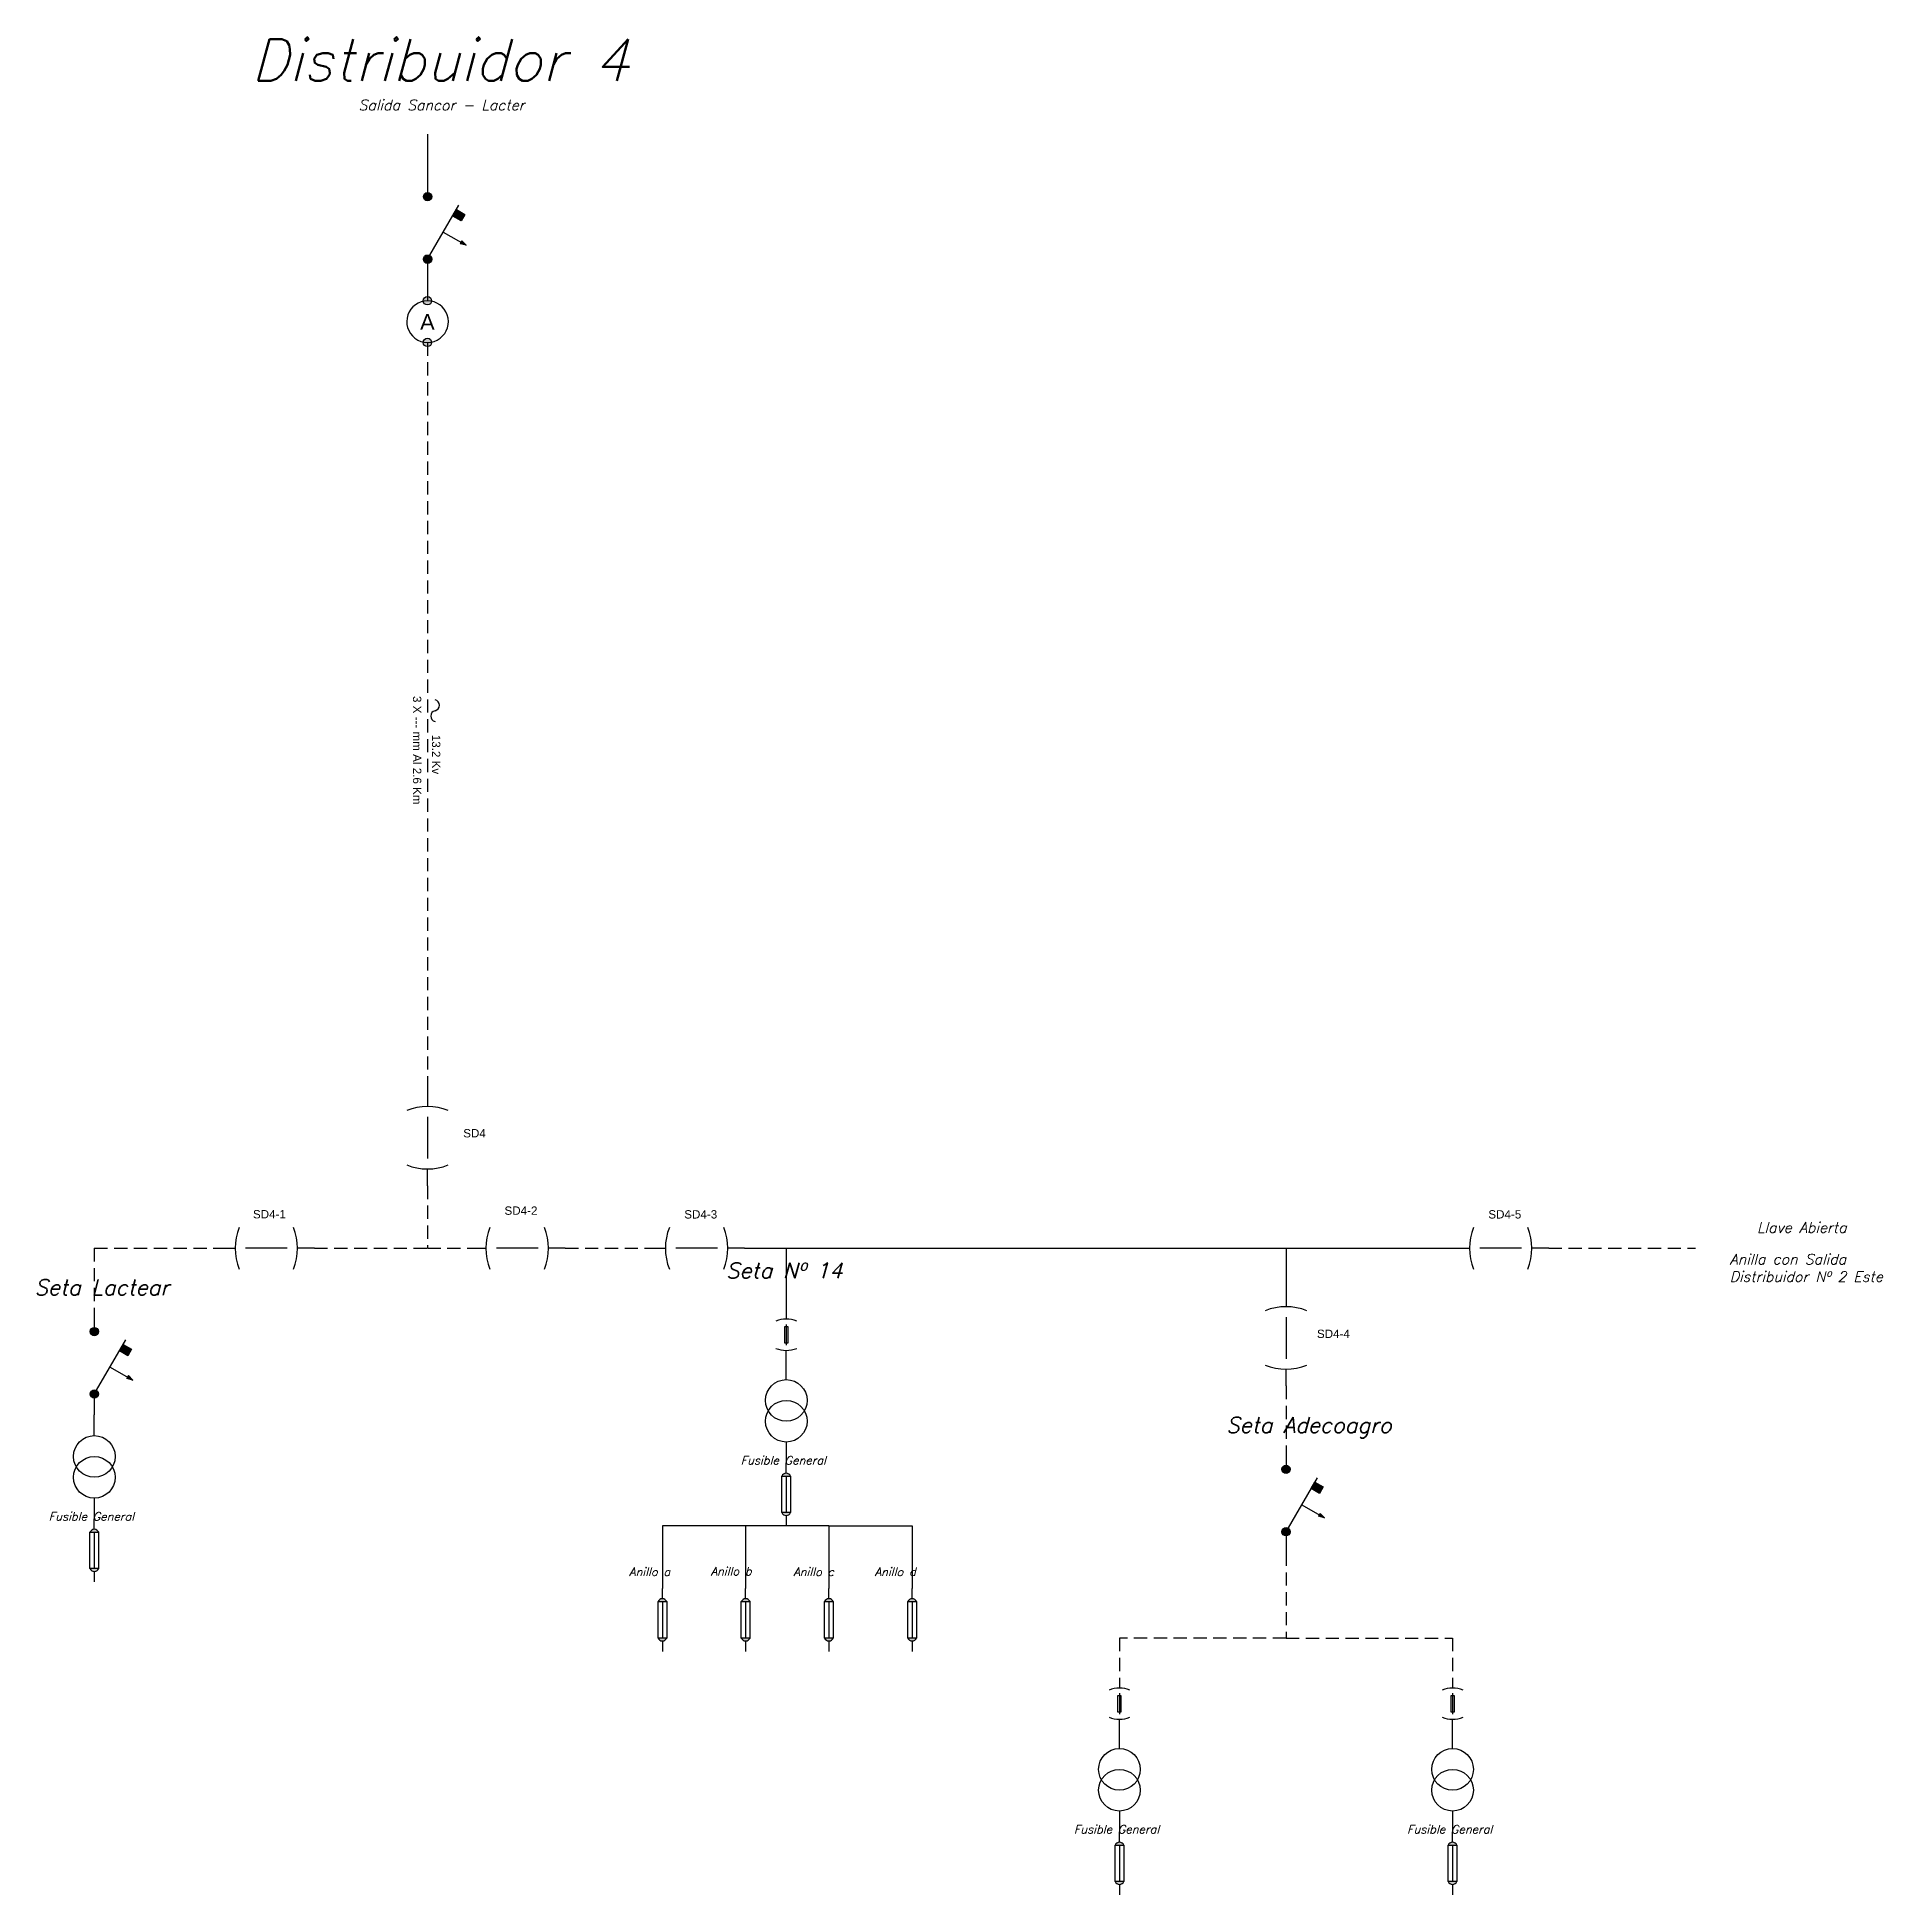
# Model space of a CAD drawing. Header units: millimetres. Extents: x 1875 to 17546, y 2661 to 4631.
# Drawn here: x 16660 to 17546, y 3241 to 4133 of the extents above; entities that cross this region are included whole.
import ezdxf

# ---------------------------------------------------------------- set-up
doc = ezdxf.new("R2010")
doc.units = ezdxf.units.MM
doc.linetypes.add('HIDDEN', pattern=[9.525, 6.35, -3.175])
doc.styles.add('IRAM', font='ROMANS.SHX', dxfattribs={"oblique": 15, "height": 2.5})
doc.styles.get("Standard").update_dxf_attribs({"font": 'arial.ttf'})

msp = doc.modelspace()

# ---------------------------------------------------------------- texts
at = {"attachment_point": 1, "style": 'IRAM'}
for s, width, heights, insert, char_height in [('Distribuidor 4', 256.7188, [7.76], (16762.66, 4132.49), 20), ('Salida Sancor - Lacter', 96.0805, [7.76], (16814.27, 4103.36), 5), ('Llave Abierta  ', 96.0805, [7.76], (17485.86, 3564.23), 5), ('Seta Nº 14', 73.6385, [0], (16990.77, 3544.85), 7.5), ('Anilla con Salida Distribuidor Nº 2 Este ', 101.6833, [25.02], (17472.79, 3549), 5), ('Seta Lactear', 74.3934, [0], (16658.68, 3536.77), 7.5), ('Seta Adecoagro', 103.8362, [0], (17230.98, 3470.62), 7.5), ('Fusible General ', 50.4157, [0], (16997.84, 3451.92), 4), ('Fusible General ', 50.4157, [0], (16665.54, 3424.99), 4), ('Anillo a', 29.4343, [0], (16944.25, 3398.38), 4), ('Anillo b', 29.4343, [0], (16983.38, 3398.67), 4), ('Anillo c', 29.4343, [0], (17023.08, 3398.38), 4), ('Anillo d', 29.4343, [0], (17062.21, 3398.38), 4), ('Fusible General ', 50.4157, [0], (17157.84, 3274.71), 4), ('Fusible General ', 50.4157, [0], (17317.84, 3274.71), 4)]:
    msp.add_mtext_dynamic_manual_height_columns(s, width=width, gutter_width=12.5, heights=heights, dxfattribs=dict(at, insert=insert, char_height=char_height))
at = {"attachment_point": 1}
for s, width, insert, char_height in [('A', 9.8895, (16843.84, 4000.4), 7.5), ('SD4', 28.8575, (16864.54, 3609.02), 4), ('SD4-1', 28.8575, (16763.56, 3570.12), 4), ('SD4-2', 28.8575, (16884.36, 3571.85), 4), ('SD4-3', 28.8575, (16970.7, 3570.06), 4), ('SD4-5', 28.8575, (17356.85, 3570.06), 4), ('SD4-4', 28.8575, (17274.54, 3512.69), 4)]:
    msp.add_mtext_dynamic_manual_height_columns(s, width=width, gutter_width=12.5, heights=[0], dxfattribs=dict(at, insert=insert, char_height=char_height))
at = {"char_height": 4, "attachment_point": 1, "rotation": 270}
for s, insert in [('3 X --- mm Al 2.6 Km', (16844.41, 3817.03)), ('13.2 Kv', (16853.55, 3798.4))]:
    msp.add_mtext_dynamic_manual_height_columns(s, width=125.7239, gutter_width=12.5, heights=[0], dxfattribs=dict(at, insert=insert))

# ---------------------------------------------------------------- hatches: boundary and pattern name
h = msp.add_hatch(color=256)
h.dxf.hatch_style = 1
h.paths.add_polyline_path([(16849.43, 4056.81, 1), (16845.43, 4056.81, 1)])
h = msp.add_hatch(color=256)
h.dxf.hatch_style = 1
h.paths.add_polyline_path([(16863.5, 4045.2), (16865.3, 4048.3), (16861.28, 4050.64), (16859.48, 4047.54)])
h = msp.add_hatch(color=256)
h.dxf.hatch_style = 1
h.paths.add_polyline_path([(16863.81, 4035.62), (16863.41, 4034.92), (16865.91, 4033.47)])
h.paths.add_polyline_path([(16863.41, 4034.92), (16863.01, 4034.21), (16865.91, 4033.47)])
h = msp.add_hatch(color=256)
h.dxf.hatch_style = 1
h.paths.add_polyline_path([(16849.43, 4026.81, 1), (16845.43, 4026.81, 1)])
h = msp.add_hatch(color=256)
h.dxf.hatch_style = 1
h.paths.add_polyline_path([(16849.39, 3986.81, 1), (16845.39, 3986.81, 1)])
h.paths.add_polyline_path([(16845.39, 4006.81, 1), (16849.39, 4006.81, 1)])
h = msp.add_hatch(color=256)
h.dxf.hatch_style = 1
h.paths.add_polyline_path([(16689.39, 3511.77, 1), (16685.39, 3511.77, 1)])
h = msp.add_hatch(color=256)
h.dxf.hatch_style = 1
h.paths.add_polyline_path([(16703.47, 3500.16), (16705.27, 3503.26), (16701.25, 3505.6), (16699.44, 3502.5)])
h = msp.add_hatch(color=256)
h.dxf.hatch_style = 1
h.paths.add_polyline_path([(16703.78, 3490.58), (16703.38, 3489.88), (16705.88, 3488.44)])
h.paths.add_polyline_path([(16703.38, 3489.88), (16702.97, 3489.18), (16705.88, 3488.44)])
h = msp.add_hatch(color=256)
h.dxf.hatch_style = 1
h.paths.add_polyline_path([(16689.39, 3481.77, 1), (16685.39, 3481.77, 1)])
h = msp.add_hatch(color=256)
h.dxf.hatch_style = 1
h.paths.add_polyline_path([(17261.69, 3445.62, 1), (17257.69, 3445.62, 1)])
h = msp.add_hatch(color=256)
h.dxf.hatch_style = 1
h.paths.add_polyline_path([(17017.61, 3442.3), (17021.77, 3442.3, 0.672313)])
h.paths.add_polyline_path([(17021.77, 3424.83), (17017.61, 3424.83, 0.672313)])
h = msp.add_hatch(color=256)
h.dxf.hatch_style = 1
h.paths.add_polyline_path([(17275.77, 3434.01), (17277.57, 3437.11), (17273.55, 3439.45), (17271.75, 3436.35)])
h = msp.add_hatch(color=256)
h.dxf.hatch_style = 1
h.paths.add_polyline_path([(17261.69, 3415.62, 1), (17257.69, 3415.62, 1)])
h = msp.add_hatch(color=256)
h.dxf.hatch_style = 1
h.paths.add_polyline_path([(17276.08, 3424.43), (17275.68, 3423.73), (17278.18, 3422.29)])
h.paths.add_polyline_path([(17275.68, 3423.73), (17275.27, 3423.03), (17278.18, 3422.29)])
h = msp.add_hatch(color=256)
h.dxf.hatch_style = 1
h.paths.add_polyline_path([(16685.31, 3415.37), (16689.47, 3415.37, 0.672313)])
h.paths.add_polyline_path([(16689.47, 3397.91), (16685.31, 3397.91, 0.672313)])
h = msp.add_hatch(color=256)
h.dxf.hatch_style = 1
h.paths.add_polyline_path([(16958.11, 3382.04), (16962.27, 3382.04, 0.672313)])
h.paths.add_polyline_path([(16962.27, 3364.57), (16958.11, 3364.57, 0.672313)])
h = msp.add_hatch(color=256)
h.dxf.hatch_style = 1
h.paths.add_polyline_path([(16998.11, 3382.04), (17002.27, 3382.04, 0.672313)])
h.paths.add_polyline_path([(17002.27, 3364.57), (16998.11, 3364.57, 0.672313)])
h = msp.add_hatch(color=256)
h.dxf.hatch_style = 1
h.paths.add_polyline_path([(17038.11, 3382.04), (17042.27, 3382.04, 0.672313)])
h.paths.add_polyline_path([(17042.27, 3364.57), (17038.11, 3364.57, 0.672313)])
h = msp.add_hatch(color=256)
h.dxf.hatch_style = 1
h.paths.add_polyline_path([(17078.11, 3382.04), (17082.27, 3382.04, 0.672313)])
h.paths.add_polyline_path([(17082.27, 3364.57), (17078.11, 3364.57, 0.672313)])
h = msp.add_hatch(color=256)
h.dxf.hatch_style = 1
h.paths.add_polyline_path([(17177.61, 3265.09), (17181.77, 3265.09, 0.672313)])
h.paths.add_polyline_path([(17181.77, 3247.63), (17177.61, 3247.63, 0.672313)])
h = msp.add_hatch(color=256)
h.dxf.hatch_style = 1
h.paths.add_polyline_path([(17337.61, 3265.09), (17341.77, 3265.09, 0.672313)])
h.paths.add_polyline_path([(17341.77, 3247.63), (17337.61, 3247.63, 0.672313)])

# ---------------------------------------------------------------- linework, layer by layer
for p, q in [((16847.43, 4086.81), (16847.43, 4056.81)), ((16847.43, 4026.81), (16862.5, 4052.74)), ((16854.96, 4039.78), (16865.91, 4033.47)), ((16863.81, 4035.62), (16863.01, 4034.21)), ((16865.91, 4033.47), (16863.01, 4034.21)), ((16865.91, 4033.47), (16863.81, 4035.62)), ((16865.91, 4033.47), (16865.91, 4033.47)), ((16847.43, 4026.81), (16847.43, 4016.81)), ((16847.43, 4016.81), (16847.43, 4006.81)), ((16847.39, 3627.92), (16847.39, 3619.85)), ((16847.39, 3614.85), (16847.39, 3594.85)), ((16847.39, 3581.77), (16847.39, 3589.85)), ((16746.92, 3551.77), (16755, 3551.77)), ((16780, 3551.77), (16760, 3551.77)), ((16793.07, 3551.77), (16785, 3551.77)), ((16867.39, 3551.77), (16875.47, 3551.77)), ((16900.47, 3551.77), (16880.47, 3551.77)), ((16913.54, 3551.77), (16905.47, 3551.77)), ((16953.54, 3551.77), (16961.62, 3551.77)), ((16986.62, 3551.77), (16966.62, 3551.77)), ((16999.69, 3551.77), (16991.62, 3551.77)), ((17339.69, 3551.77), (17347.77, 3551.77)), ((17372.77, 3551.77), (17352.77, 3551.77)), ((17385.84, 3551.77), (17377.77, 3551.77)), ((17259.69, 3531.77), (17259.69, 3523.7)), ((16687.39, 3521.77), (16687.39, 3511.77)), ((17019.69, 3521.77), (17019.69, 3517.73)), ((17259.69, 3518.7), (17259.69, 3498.7)), ((16687.39, 3481.77), (16702.47, 3507.71)), ((17019.69, 3515.23), (17019.69, 3505.23)), ((17019.69, 3498.7), (17019.69, 3502.73)), ((17019.69, 3488.7), (17019.69, 3498.7)), ((16694.93, 3494.74), (16705.88, 3488.44)), ((16703.78, 3490.58), (16702.97, 3489.18)), ((16705.88, 3488.44), (16702.97, 3489.18)), ((16705.88, 3488.44), (16703.78, 3490.58)), ((17259.69, 3485.62), (17259.69, 3493.7)), ((16687.39, 3481.77), (16687.39, 3471.77)), ((16705.88, 3488.44), (16705.88, 3488.44)), ((16687.39, 3461.77), (16687.39, 3471.77)), ((17019.69, 3458.7), (17019.69, 3448.7)), ((17259.69, 3455.62), (17259.69, 3445.62)), ((17019.69, 3443.7), (17019.69, 3448.7)), ((17019.69, 3442.3), (17019.69, 3424.83)), ((17259.69, 3415.62), (17274.77, 3441.56)), ((16687.39, 3431.77), (16687.39, 3421.77)), ((17267.23, 3428.59), (17278.18, 3422.29)), ((16687.39, 3416.77), (16687.39, 3421.77)), ((17019.69, 3423.44), (17019.69, 3418.44)), ((17276.08, 3424.43), (17275.27, 3423.03)), ((17278.18, 3422.29), (17275.27, 3423.03)), ((17278.18, 3422.29), (17276.08, 3424.43)), ((17278.18, 3422.29), (17278.18, 3422.29)), ((16687.39, 3415.37), (16687.39, 3397.91)), ((17259.69, 3415.62), (17259.69, 3405.62)), ((16687.39, 3396.51), (16687.39, 3391.51)), ((16960.19, 3383.44), (16960.19, 3388.44)), ((16960.19, 3382.04), (16960.19, 3364.57)), ((17000.19, 3383.44), (17000.19, 3388.44)), ((17000.19, 3382.04), (17000.19, 3364.57)), ((17040.19, 3383.44), (17040.19, 3388.44)), ((17040.19, 3382.04), (17040.19, 3364.57)), ((17080.19, 3383.44), (17080.19, 3388.44)), ((17080.19, 3382.04), (17080.19, 3364.57)), ((16960.19, 3363.17), (16960.19, 3358.17)), ((17000.19, 3363.17), (17000.19, 3358.17)), ((17040.19, 3363.17), (17040.19, 3358.17)), ((17080.19, 3363.17), (17080.19, 3358.17)), ((17179.69, 3344.56), (17179.69, 3340.53)), ((17179.69, 3338.03), (17179.69, 3328.03)), ((17339.69, 3344.56), (17339.69, 3340.53)), ((17339.69, 3338.03), (17339.69, 3328.03)), ((17179.69, 3321.49), (17179.69, 3325.53)), ((17179.69, 3311.49), (17179.69, 3321.49)), ((17339.69, 3321.49), (17339.69, 3325.53)), ((17339.69, 3311.49), (17339.69, 3321.49)), ((17179.69, 3281.49), (17179.69, 3271.49)), ((17339.69, 3281.49), (17339.69, 3271.49)), ((17179.69, 3266.49), (17179.69, 3271.49)), ((17339.69, 3266.49), (17339.69, 3271.49)), ((17179.69, 3265.09), (17179.69, 3247.63)), ((17339.69, 3265.09), (17339.69, 3247.63)), ((17179.69, 3246.23), (17179.69, 3241.23)), ((17339.69, 3246.23), (17339.69, 3241.23))]:
    msp.add_line(p, q)
at = {"color": 244, "linetype": 'HIDDEN', "true_color": 0x991b1e}
for p, q in [((16847.39, 3986.81), (16847.39, 3627.92)), ((16847.39, 3581.77), (16847.39, 3551.77)), ((16687.39, 3551.77), (16687.39, 3521.77)), ((16687.39, 3551.77), (16746.92, 3551.77)), ((16793.07, 3551.77), (16847.39, 3551.77)), ((16847.39, 3551.77), (16867.39, 3551.77)), ((16913.54, 3551.77), (16953.54, 3551.77)), ((17259.69, 3485.62), (17259.69, 3455.62)), ((17259.69, 3405.62), (17259.69, 3364.56)), ((17259.69, 3364.56), (17179.69, 3364.56)), ((17179.69, 3364.56), (17179.69, 3344.56)), ((17259.69, 3364.56), (17339.69, 3364.56)), ((17339.69, 3364.56), (17339.69, 3344.56))]:
    msp.add_line(p, q, dxfattribs=at)
at = {"color": 244, "true_color": 0x991b1e}
for p, q in [((16999.69, 3551.77), (17019.69, 3551.77)), ((17019.69, 3551.77), (17019.69, 3521.77)), ((17019.69, 3551.77), (17259.69, 3551.77)), ((17259.69, 3551.77), (17259.69, 3531.77)), ((17259.69, 3551.77), (17339.69, 3551.77))]:
    msp.add_line(p, q, dxfattribs=at)
at = {"color": 2, "linetype": 'HIDDEN'}
msp.add_line((17385.84, 3551.77), (17456.37, 3551.77), dxfattribs=at)
at = {"color": 1}
for p, q in [((17040.19, 3418.44), (16960.19, 3418.44)), ((16960.19, 3418.44), (16960.19, 3388.44)), ((17000.19, 3418.44), (17000.19, 3388.44)), ((17040.19, 3418.44), (17080.19, 3418.44)), ((17040.19, 3418.44), (17040.19, 3388.44)), ((17080.19, 3418.44), (17080.19, 3388.44))]:
    msp.add_line(p, q, dxfattribs=at)
for points in [[(16861.28, 4050.64), (16865.3, 4048.3), (16863.5, 4045.2), (16859.48, 4047.54)], [(17018.96, 3514.18), (17020.43, 3514.18), (17020.43, 3506.14), (17018.96, 3506.14)], [(16701.25, 3505.6), (16705.27, 3503.26), (16703.47, 3500.16), (16699.44, 3502.5)], [(17017.61, 3442.3), (17021.77, 3442.3), (17021.77, 3424.83), (17017.61, 3424.83)], [(17273.55, 3439.45), (17277.57, 3437.11), (17275.77, 3434.01), (17271.74, 3436.35)], [(16685.31, 3415.37), (16689.47, 3415.37), (16689.47, 3397.91), (16685.31, 3397.91)], [(16958.11, 3382.04), (16962.27, 3382.04), (16962.27, 3364.57), (16958.11, 3364.57)], [(16998.11, 3382.04), (17002.27, 3382.04), (17002.27, 3364.57), (16998.11, 3364.57)], [(17038.11, 3382.04), (17042.27, 3382.04), (17042.27, 3364.57), (17038.11, 3364.57)], [(17078.11, 3382.04), (17082.27, 3382.04), (17082.27, 3364.57), (17078.11, 3364.57)], [(17178.96, 3336.97), (17180.43, 3336.97), (17180.43, 3328.93), (17178.96, 3328.93)], [(17338.96, 3336.97), (17340.43, 3336.97), (17340.43, 3328.93), (17338.96, 3328.93)], [(17177.61, 3265.09), (17181.77, 3265.09), (17181.77, 3247.63), (17177.61, 3247.63)], [(17337.61, 3265.09), (17341.77, 3265.09), (17341.77, 3247.63), (17337.61, 3247.63)]]:
    msp.add_lwpolyline(points, close=True)
for centre, radius in [((16847.43, 4056.81), 2), ((16847.43, 4026.81), 2), ((16847.39, 4006.81), 2), ((16847.39, 3986.81), 2), ((16687.39, 3511.77), 2), ((17019.69, 3478.7), 10), ((16687.39, 3481.77), 2), ((17019.69, 3468.7), 10), ((16687.39, 3451.77), 10), ((16687.39, 3441.77), 10), ((17259.69, 3445.62), 2), ((17259.69, 3415.62), 2), ((17179.69, 3301.49), 10), ((17339.69, 3301.49), 10), ((17179.69, 3291.49), 10), ((17339.69, 3291.49), 10)]:
    msp.add_circle(centre, radius)
for centre, radius, start, end in [((16847.41, 3996.81), 10, 307.36289, 232.45397), ((16847.41, 3996.81), 10, 232.45397, 307.36289), ((16851.58, 3807.36), 2.64, 102.18471, 257.81529), ((16850.47, 3812.53), 2.64, 282.18471, 77.81529), ((16847.39, 3592.91), 26.94, 68.21032, 111.78968), ((16847.39, 3616.79), 26.94, 248.21032, 291.78968), ((16781.94, 3551.77), 26.94, 158.21032, 201.78968), ((16758.06, 3551.77), 26.94, 338.21032, 21.78968), ((16902.41, 3551.77), 26.94, 158.21032, 201.78968), ((16878.53, 3551.77), 26.94, 338.21032, 21.78968), ((16988.56, 3551.77), 26.94, 158.21032, 201.78968), ((16964.68, 3551.77), 26.94, 338.21032, 21.78968), ((17374.71, 3551.77), 26.94, 158.21032, 201.78968), ((17350.83, 3551.77), 26.94, 338.21032, 21.78968), ((17019.69, 3504.26), 13.47, 68.21032, 111.78968), ((17259.69, 3496.76), 26.94, 68.21032, 111.78968), ((17019.69, 3516.2), 13.47, 248.21032, 291.78968), ((17259.69, 3520.64), 26.94, 248.21032, 291.78968), ((17019.69, 3441.45), 2.25, 22.17309, 157.82691), ((17019.69, 3425.68), 2.25, 202.17309, 337.82691), ((16687.39, 3414.53), 2.25, 22.17309, 157.82691), ((16687.39, 3398.76), 2.25, 202.17309, 337.82691), ((16960.19, 3381.19), 2.25, 22.17309, 157.82691), ((17000.19, 3381.19), 2.25, 22.17309, 157.82691), ((17040.19, 3381.19), 2.25, 22.17309, 157.82691), ((17080.19, 3381.19), 2.25, 22.17309, 157.82691), ((16960.19, 3365.42), 2.25, 202.17309, 337.82691), ((17000.19, 3365.42), 2.25, 202.17309, 337.82691), ((17040.19, 3365.42), 2.25, 202.17309, 337.82691), ((17080.19, 3365.42), 2.25, 202.17309, 337.82691), ((17179.69, 3327.06), 13.47, 68.21032, 111.78968), ((17339.69, 3327.06), 13.47, 68.21032, 111.78968), ((17179.69, 3339), 13.47, 248.21032, 291.78968), ((17339.69, 3339), 13.47, 248.21032, 291.78968), ((17179.69, 3264.24), 2.25, 22.17309, 157.82691), ((17339.69, 3264.24), 2.25, 22.17309, 157.82691), ((17179.69, 3248.47), 2.25, 202.17309, 337.82691), ((17339.69, 3248.47), 2.25, 202.17309, 337.82691)]:
    msp.add_arc(centre, radius, start, end)

msp.set_redraw_order([(e.dxf.handle, doc.entitydb.next_handle()) for e in msp.query("TEXT MTEXT ATTDEF DIMENSION ARC_DIMENSION")])  # texts and dimensions are drawn at this point

doc.saveas('drawing.dxf')
